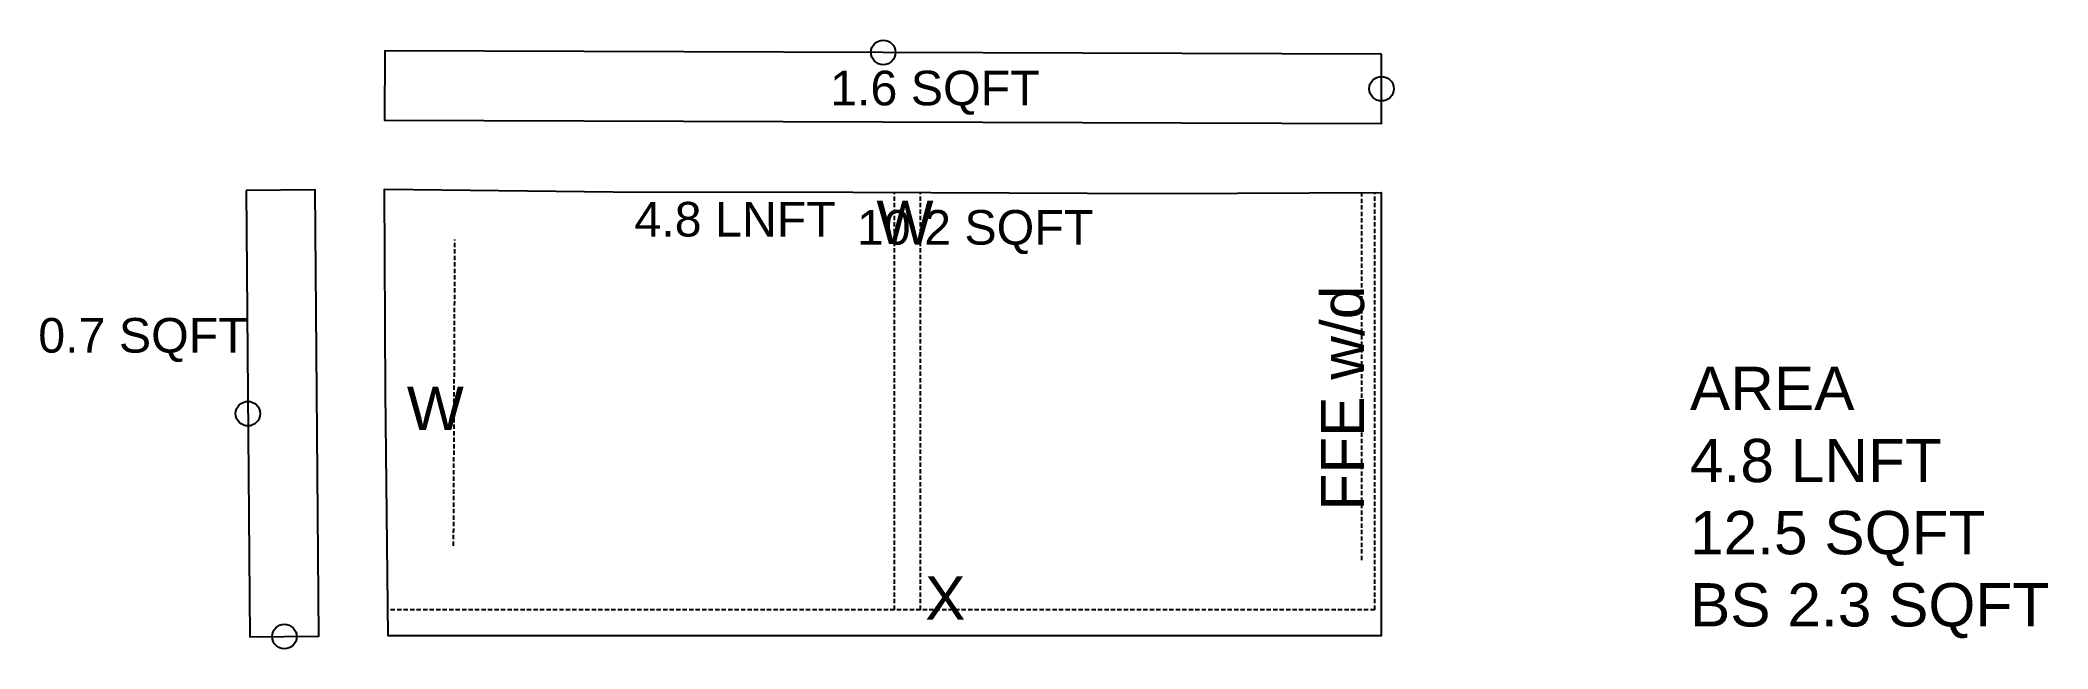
# Model space of a CAD drawing. Extents: x -347 to 953, y -714 to 758.
# Drawn here: x -297.5 to -181.4, y -159.5 to -124.4 of the extents above; entities that cross this region are included whole.
import ezdxf
from ezdxf.enums import TextEntityAlignment as Align

# ---------------------------------------------------------------- set-up
doc = ezdxf.new("R2010")
doc.units = 0
doc.header["$MEASUREMENT"] = 0
doc.linetypes.add('DASHED', pattern=[0.75, 0.5, -0.25])
doc.layers.get('0').update_dxf_attribs({"linetype": 'CONTINUOUS'})
for name, color, linetype in [('BACK_SPLASH', 211, 'CONTINUOUS'), ('BLUE_BLUE', 5, 'CONTINUOUS'), ('GREEN_TEXT', 90, 'CONTINUOUS'), ('ORANGE_CABS', 30, 'DASHED')]:
    doc.layers.add(name, color=color, linetype=linetype)
doc.styles.add('Model Text', font='arial.ttf', dxfattribs={"height": 2})
doc.styles.get("Standard").update_dxf_attribs({"font": 'arial.ttf'})

msp = doc.modelspace()

# ---------------------------------------------------------------- texts
at = {"linetype": 'Continuous', "char_height": 2, "attachment_point": 5, "style": 'Model Text'}
for s, insert in [('1.6 SQFT', (-245.743292, -127.430983)), ('4.8 LNFT', (-257.291083, -134.747752)), ('10.2 SQFT', (-243.42103, -135.47833)), ('0.7 SQFT', (-291.512684, -141.713802))]:
    msp.add_mtext(s, dxfattribs=dict(at, insert=insert))
at = {"linetype": 'Continuous', "insert": (-202.104177, -143.252036), "char_height": 2.5, "attachment_point": 1, "style": 'Model Text'}
msp.add_mtext_dynamic_manual_height_columns('{\\C3;AREA\\P}4.8 LNFT\\P12.5 SQFT{\\C3;\\P\\C6;BS 2.3 SQFT}', width=29.66556514, gutter_width=10, heights=[0], dxfattribs=at)
at = {"layer": 'GREEN_TEXT', "color": 90}
for s, p in [('W', (-249.121757, -133.669583)), ('W', (-276.265791, -144.400281)), ('X', (-246.308923, -155.369008))]:
    msp.add_text(s, height=2.5, dxfattribs=at).set_placement(p, align=Align.TOP_LEFT)
msp.add_text('FFE w/d', height=2.5, rotation=90, dxfattribs=at).set_placement((-223.437726, -151.568517), align=Align.TOP_LEFT)

# ---------------------------------------------------------------- linework, layer by layer
at = {"color": 3, "linetype": 'Continuous'}
for centre in [(-248.729537, -125.100858), (-219.931099, -127.195909), (-285.45135, -145.965147), (-283.342083, -158.83973)]:
    msp.add_circle(centre, 0.707983, dxfattribs=at)
at = {"layer": 'BACK_SPLASH', "color": 211}
for points in [[(-219.924498, -125.19592), (-277.534575, -125.005795), (-277.547776, -129.005774), (-219.937699, -129.195898)], [(-285.560689, -133.073601), (-285.342012, -158.856692), (-281.342155, -158.822768), (-281.560833, -133.039676)]]:
    msp.add_lwpolyline(points, close=True, dxfattribs=at)
at = {"layer": 'BLUE_BLUE', "color": 5}
msp.add_lwpolyline([(-250.487134, -133.180557), (-232.412629, -133.251571), (-219.9509, -133.195876), (-219.9509, -158.788843), (-277.342299, -158.788843), (-277.489247, -144.744934), (-277.560977, -133.005752), (-264.330041, -133.157983)], close=True, dxfattribs=at)
at = {"layer": 'ORANGE_CABS', "color": 30, "linetype": 'DASHED', "ltscale": 0.5}
for p, q in [((-248.0759, -157.288845), (-248.075901, -133.195928)), ((-246.5759, -157.288845), (-246.575901, -133.195928)), ((-221.07268, -154.425617), (-221.07268, -133.200891)), ((-220.3259, -157.288843), (-220.3259, -133.197553)), ((-273.561818, -153.594551), (-273.484895, -135.89924)), ((-220.3259, -157.288843), (-277.357995, -157.288843))]:
    msp.add_line(p, q, dxfattribs=at)

msp.set_redraw_order([(e.dxf.handle, doc.entitydb.next_handle()) for e in msp.query("TEXT MTEXT ATTDEF DIMENSION ARC_DIMENSION")])  # texts and dimensions are drawn at this point

doc.saveas('drawing.dxf')
